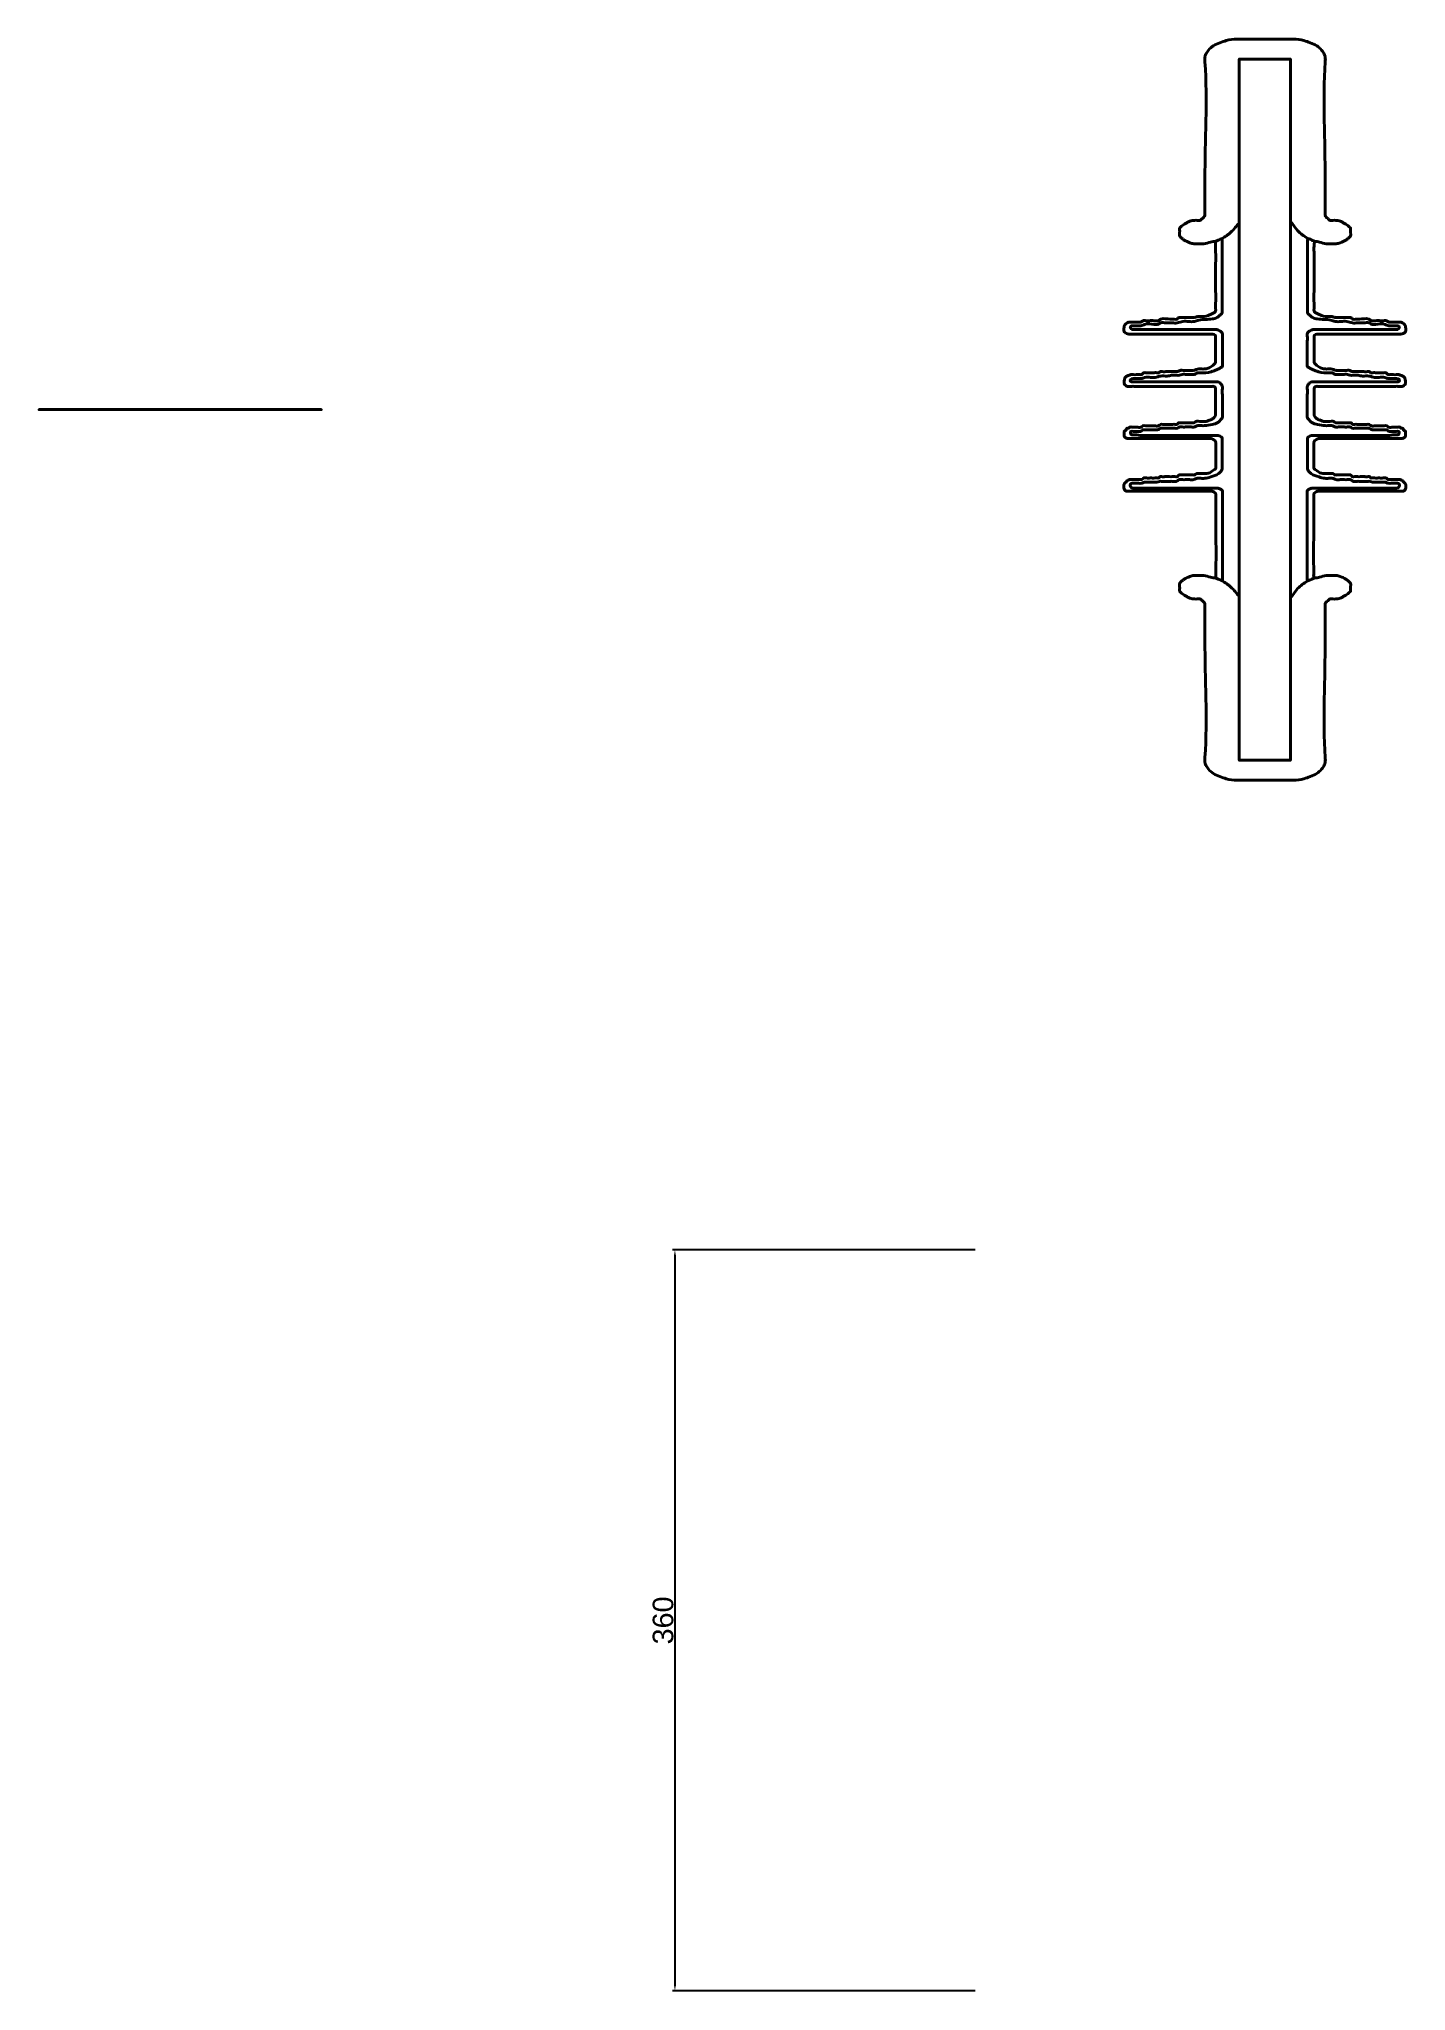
# Model space of a CAD drawing. Header units: millimetres. Extents: x 847 to 1511, y -116 to 833.
import ezdxf

# ---------------------------------------------------------------- set-up
doc = ezdxf.new("R2010")
doc.units = ezdxf.units.MM
doc.styles.get("Standard").update_dxf_attribs({"font": 'arial.ttf'})
doc.dimstyles.new('ISO-25', dxfattribs={"dimtxt": 10, "dimasz": 2.5, "dimexe": 1.25, "dimexo": 0.625, "dimtad": 1, "dimtxsty": 'Standard', "dimcen": 2.5, "dimadec": 0, "dimazin": 0, "dimtfac": 1, "dimtmove": 0, "dimatfit": 3, "dimfxl": 1, "dimarcsym": 0})

msp = doc.modelspace()

# ---------------------------------------------------------------- blocks, each defined once
blk = doc.blocks.new('*D1')
at = {"color": 0, "lineweight": -2, "transparency": 16777216}
for p, q in [((1301.5, 244.37), (1154.4, 244.37)), ((1155.65, 241.87), (1155.65, -113.13)), ((1301.5, -115.63), (1154.4, -115.63))]:
    blk.add_line(p, q, dxfattribs=at)
at = {"color": 0, "lineweight": 40, "transparency": 16777216}
for points in [[(1155.23, 241.87), (1156.07, 241.87), (1155.65, 244.37)], [(1155.23, -113.13), (1156.07, -113.13), (1155.65, -115.63)]]:
    blk.add_solid(points, dxfattribs=at)
at = {"layer": 'Defpoints', "color": 0, "lineweight": 40, "transparency": 16777216}
for p in [(1302.12, 244.37), (1155.65, -115.63), (1302.12, -115.63)]:
    blk.add_point(p, dxfattribs=at)
at = {"color": 0, "lineweight": 40, "transparency": 16777216, "insert": (1149.92, 64.37), "char_height": 10, "attachment_point": 5, "rotation": 90}
blk.add_mtext('360', dxfattribs=at)

# ---------------------------------------------------------------- dimensions: what is measured, and where the dimension line sits
at = {"color": 6, "lineweight": 40}
dim = msp.add_linear_dim(base=(1155.649, -115.63), p1=(1302.121, 244.37), p2=(1302.121, -115.63), angle=90, dimstyle='ISO-25', dxfattribs=at)
dim.commit()
dim.dimension.update_dxf_attribs({"geometry": '*D1', "text_midpoint": (1149.915, 64.37)})

# ---------------------------------------------------------------- linework, layer by layer
at = {"color": 1, "lineweight": 40}
for points in [[(1441.901, 832.577), (1432.54, 832.577), (1428.525, 832.577), (1423.513, 831.893), (1420.421, 830.82), (1417.265, 829.389), (1414.889, 827.211), (1413.587, 825.292), (1413.131, 823.764), (1413.131, 821.617), (1413.131, 764.566), (1413.131, 761.346), (1413.131, 759.008), (1413.131, 757.371), (1413.131, 754.528), (1413.131, 752.38), (1413.131, 750.687), (1413.131, 749.039), (1413.131, 747.538), (1413.131, 746.91), (1411.911, 745.476), (1410.748, 744.549), (1409.36, 744.549), (1408.05, 744.549), (1405.844, 744.152), (1404.338, 743.388), (1403.137, 742.733), (1402.198, 742.079), (1401.434, 741.359), (1400.844, 740.704), (1400.844, 739.832), (1400.844, 738.637), (1400.844, 736.997), (1401.942, 735.811), (1403.087, 734.916), (1405.875, 733.64), (1407.814, 733.147), (1410.247, 733.147), (1412.61, 733.147), (1415.854, 733.957), (1418.347, 734.41)], [(1441.901, 832.577), (1452.165, 832.577), (1456.18, 832.577), (1461.192, 831.893), (1464.284, 830.82), (1467.441, 829.389), (1469.816, 827.211), (1471.118, 825.292), (1471.574, 823.764), (1471.574, 821.617), (1471.574, 764.566), (1471.574, 761.346), (1471.574, 759.008), (1471.574, 757.371), (1471.574, 754.528), (1471.574, 752.38), (1471.574, 750.687), (1471.574, 749.039), (1471.574, 747.538), (1471.574, 746.91), (1472.794, 745.476), (1473.957, 744.549), (1475.345, 744.549), (1476.655, 744.549), (1478.861, 744.152), (1480.367, 743.388), (1481.568, 742.733), (1482.507, 742.079), (1483.271, 741.359), (1483.861, 740.704), (1483.861, 739.832), (1483.861, 738.637), (1483.861, 736.997), (1482.763, 735.811), (1481.619, 734.916), (1478.83, 733.64), (1476.891, 733.147), (1474.458, 733.147), (1472.095, 733.147), (1468.851, 733.957), (1466.358, 734.41)], [(914.96, 652.577, 180), (905.6, 652.577, 180), (901.585, 652.577, 180), (896.573, 652.577, 179.317), (893.481, 652.577, 178.243), (890.324, 652.577, 176.813), (887.949, 652.577, 174.634), (886.647, 652.577, 172.715), (886.191, 652.577, 171.187), (886.191, 652.577, 169.041), (886.191, 652.577, 111.989), (886.191, 652.577, 108.769), (886.191, 652.577, 106.431), (886.191, 652.577, 104.795), (886.191, 652.577, 101.951), (886.191, 652.577, 99.804), (886.191, 652.577, 98.111), (886.191, 652.577, 96.462), (886.191, 652.577, 94.961), (886.191, 652.577, 94.334), (884.971, 652.577, 92.899), (883.808, 652.577, 91.972), (882.42, 652.577, 91.972), (881.11, 652.577, 91.972), (878.904, 652.577, 91.575), (877.398, 652.577, 90.811), (876.197, 652.577, 90.157), (875.258, 652.577, 89.502), (874.494, 652.577, 88.782), (873.904, 652.577, 88.128), (873.904, 652.577, 87.255), (873.904, 652.577, 86.061), (873.904, 652.577, 84.421), (875.002, 652.577, 83.235), (876.146, 652.577, 82.339), (878.935, 652.577, 81.064), (880.874, 652.577, 80.57), (883.307, 652.577, 80.57), (885.67, 652.577, 80.57), (888.914, 652.577, 81.381), (891.407, 652.577, 81.834)], [(914.96, 652.577, -180), (905.6, 652.577, -180), (901.585, 652.577, -180), (896.573, 652.577, -179.317), (893.481, 652.577, -178.243), (890.324, 652.577, -176.813), (887.949, 652.577, -174.634), (886.647, 652.577, -172.715), (886.191, 652.577, -171.187), (886.191, 652.577, -169.041), (886.191, 652.577, -111.989), (886.191, 652.577, -108.769), (886.191, 652.577, -106.431), (886.191, 652.577, -104.795), (886.191, 652.577, -101.951), (886.191, 652.577, -99.804), (886.191, 652.577, -98.111), (886.191, 652.577, -96.462), (886.191, 652.577, -94.961), (886.191, 652.577, -94.334), (884.971, 652.577, -92.899), (883.808, 652.577, -91.972), (882.42, 652.577, -91.972), (881.11, 652.577, -91.972), (878.904, 652.577, -91.575), (877.398, 652.577, -90.811), (876.197, 652.577, -90.157), (875.258, 652.577, -89.502), (874.494, 652.577, -88.782), (873.904, 652.577, -88.128), (873.904, 652.577, -87.255), (873.904, 652.577, -86.061), (873.904, 652.577, -84.421), (875.002, 652.577, -83.235), (876.146, 652.577, -82.339), (878.935, 652.577, -81.064), (880.874, 652.577, -80.57), (883.307, 652.577, -80.57), (885.67, 652.577, -80.57), (888.914, 652.577, -81.381), (891.407, 652.577, -81.834)], [(914.96, 652.577, 180), (925.225, 652.577, 180), (929.24, 652.577, 180), (934.252, 652.577, 179.317), (937.344, 652.577, 178.243), (940.5, 652.577, 176.813), (942.876, 652.577, 174.634), (944.178, 652.577, 172.715), (944.634, 652.577, 171.187), (944.634, 652.577, 169.041), (944.634, 652.577, 111.989), (944.634, 652.577, 108.769), (944.634, 652.577, 106.431), (944.634, 652.577, 104.795), (944.634, 652.577, 101.951), (944.634, 652.577, 99.804), (944.634, 652.577, 98.111), (944.634, 652.577, 96.462), (944.634, 652.577, 94.961), (944.634, 652.577, 94.334), (945.854, 652.577, 92.899), (947.017, 652.577, 91.972), (948.405, 652.577, 91.972), (949.715, 652.577, 91.972), (951.921, 652.577, 91.575), (953.427, 652.577, 90.811), (954.628, 652.577, 90.157), (955.567, 652.577, 89.502), (956.331, 652.577, 88.782), (956.921, 652.577, 88.128), (956.921, 652.577, 87.255), (956.921, 652.577, 86.061), (956.921, 652.577, 84.421), (955.823, 652.577, 83.235), (954.678, 652.577, 82.339), (951.89, 652.577, 81.064), (949.951, 652.577, 80.57), (947.518, 652.577, 80.57), (945.155, 652.577, 80.57), (941.911, 652.577, 81.381), (939.418, 652.577, 81.834)], [(914.96, 652.577, -180), (925.225, 652.577, -180), (929.24, 652.577, -180), (934.252, 652.577, -179.317), (937.344, 652.577, -178.243), (940.5, 652.577, -176.813), (942.876, 652.577, -174.634), (944.178, 652.577, -172.715), (944.634, 652.577, -171.187), (944.634, 652.577, -169.041), (944.634, 652.577, -111.989), (944.634, 652.577, -108.769), (944.634, 652.577, -106.431), (944.634, 652.577, -104.795), (944.634, 652.577, -101.951), (944.634, 652.577, -99.804), (944.634, 652.577, -98.111), (944.634, 652.577, -96.462), (944.634, 652.577, -94.961), (944.634, 652.577, -94.334), (945.854, 652.577, -92.899), (947.017, 652.577, -91.972), (948.405, 652.577, -91.972), (949.715, 652.577, -91.972), (951.921, 652.577, -91.575), (953.427, 652.577, -90.811), (954.628, 652.577, -90.157), (955.567, 652.577, -89.502), (956.331, 652.577, -88.782), (956.921, 652.577, -88.128), (956.921, 652.577, -87.255), (956.921, 652.577, -86.061), (956.921, 652.577, -84.421), (955.823, 652.577, -83.235), (954.678, 652.577, -82.339), (951.89, 652.577, -81.064), (949.951, 652.577, -80.57), (947.518, 652.577, -80.57), (945.155, 652.577, -80.57), (941.911, 652.577, -81.381), (939.418, 652.577, -81.834)], [(1441.901, 472.577), (1432.54, 472.577), (1428.525, 472.577), (1423.513, 473.26), (1420.421, 474.333), (1417.265, 475.764), (1414.889, 477.943), (1413.587, 479.861), (1413.131, 481.39), (1413.131, 483.536), (1413.131, 540.588), (1413.131, 543.807), (1413.131, 546.145), (1413.131, 547.782), (1413.131, 550.625), (1413.131, 552.773), (1413.131, 554.466), (1413.131, 556.115), (1413.131, 557.615), (1413.131, 558.243), (1411.911, 559.678), (1410.748, 560.605), (1409.36, 560.605), (1408.05, 560.605), (1405.844, 561.002), (1404.338, 561.765), (1403.137, 562.42), (1402.198, 563.074), (1401.434, 563.794), (1400.844, 564.449), (1400.844, 565.321), (1400.844, 566.516), (1400.844, 568.156), (1401.942, 569.342), (1403.087, 570.237), (1405.875, 571.513), (1407.814, 572.006), (1410.247, 572.006), (1412.61, 572.006), (1415.854, 571.196), (1418.347, 570.743)], [(1441.901, 472.577), (1452.165, 472.577), (1456.18, 472.577), (1461.192, 473.26), (1464.284, 474.333), (1467.441, 475.764), (1469.816, 477.943), (1471.118, 479.861), (1471.574, 481.39), (1471.574, 483.536), (1471.574, 540.588), (1471.574, 543.807), (1471.574, 546.145), (1471.574, 547.782), (1471.574, 550.625), (1471.574, 552.773), (1471.574, 554.466), (1471.574, 556.115), (1471.574, 557.615), (1471.574, 558.243), (1472.794, 559.678), (1473.957, 560.605), (1475.345, 560.605), (1476.655, 560.605), (1478.861, 561.002), (1480.367, 561.765), (1481.568, 562.42), (1482.507, 563.074), (1483.271, 563.794), (1483.861, 564.449), (1483.861, 565.321), (1483.861, 566.516), (1483.861, 568.156), (1482.763, 569.342), (1481.619, 570.237), (1478.83, 571.513), (1476.891, 572.006), (1474.458, 572.006), (1472.095, 572.006), (1468.851, 571.196), (1466.358, 570.743)]]:
    msp.add_spline(points, degree=3, dxfattribs=at)
at = {"color": 4, "lineweight": 40}
for points in [[(1429.697, 743.318), (1429.697, 754.503), (1429.697, 786.597), (1429.697, 808.037), (1429.697, 812.674), (1429.697, 815.085), (1429.697, 817.496), (1429.697, 819.49), (1429.697, 821.063), (1429.697, 822.109), (1429.917, 822.878), (1430.317, 822.878), (1430.889, 822.878), (1433.254, 822.878), (1437.604, 822.878), (1445.222, 822.878), (1449.109, 822.878), (1450.278, 822.878), (1451.319, 822.878), (1452.379, 822.878), (1453.476, 822.878), (1454.312, 822.878), (1454.591, 822.878), (1454.73, 822.365), (1454.73, 821.832), (1454.73, 780.927), (1454.73, 752.579), (1454.697, 743.94)], [(902.757, 652.577, 90.741), (902.757, 652.577, 101.927), (902.757, 652.577, 134.02), (902.757, 652.577, 155.461), (902.757, 652.577, 160.097), (902.757, 652.577, 162.508), (902.757, 652.577, 164.92), (902.757, 652.577, 166.913), (902.757, 652.577, 168.486), (902.757, 652.577, 169.532), (902.977, 652.577, 170.302), (903.377, 652.577, 170.302), (903.949, 652.577, 170.302), (906.314, 652.577, 170.302), (910.664, 652.577, 170.302), (918.282, 652.577, 170.302), (922.169, 652.577, 170.302), (923.338, 652.577, 170.302), (924.379, 652.577, 170.302), (925.439, 652.577, 170.302), (926.536, 652.577, 170.302), (927.372, 652.577, 170.302), (927.651, 652.577, 170.302), (927.79, 652.577, 169.788), (927.79, 652.577, 169.256), (927.79, 652.577, 128.35), (927.79, 652.577, 100.002), (927.757, 652.577, 91.364)], [(902.757, 652.577, -90.741), (902.757, 652.577, -101.927), (902.757, 652.577, -134.02), (902.757, 652.577, -155.461), (902.757, 652.577, -160.097), (902.757, 652.577, -162.508), (902.757, 652.577, -164.92), (902.757, 652.577, -166.913), (902.757, 652.577, -168.486), (902.757, 652.577, -169.532), (902.977, 652.577, -170.302), (903.377, 652.577, -170.302), (903.949, 652.577, -170.302), (906.314, 652.577, -170.302), (910.664, 652.577, -170.302), (918.282, 652.577, -170.302), (922.169, 652.577, -170.302), (923.338, 652.577, -170.302), (924.379, 652.577, -170.302), (925.439, 652.577, -170.302), (926.536, 652.577, -170.302), (927.372, 652.577, -170.302), (927.651, 652.577, -170.302), (927.79, 652.577, -169.788), (927.79, 652.577, -169.256), (927.79, 652.577, -128.35), (927.79, 652.577, -100.002), (927.757, 652.577, -91.364)], [(1429.697, 561.835), (1429.697, 550.65), (1429.697, 518.556), (1429.697, 497.116), (1429.697, 492.479), (1429.697, 490.068), (1429.697, 487.657), (1429.697, 485.663), (1429.697, 484.091), (1429.697, 483.044), (1429.917, 482.275), (1430.317, 482.275), (1430.889, 482.275), (1433.254, 482.275), (1437.604, 482.275), (1445.222, 482.275), (1449.109, 482.275), (1450.278, 482.275), (1451.319, 482.275), (1452.379, 482.275), (1453.476, 482.275), (1454.312, 482.275), (1454.591, 482.275), (1454.73, 482.788), (1454.73, 483.321), (1454.73, 524.227), (1454.73, 552.575), (1454.697, 561.213)]]:
    msp.add_spline(points, degree=3, dxfattribs=at)
at = {"color": 3, "lineweight": 40}
for points in [[(1421.46, 735.724), (1423.597, 737.073), (1425.752, 738.764), (1427.748, 740.995), (1429.697, 743.318)], [(1463.049, 735.793), (1460.393, 737.572), (1458.181, 739.539), (1455.48, 743.006), (1454.697, 743.94)], [(894.52, 652.577, 83.148), (896.657, 652.577, 84.497), (898.812, 652.577, 86.188), (900.808, 652.577, 88.419), (902.757, 652.577, 90.741)], [(894.52, 652.577, -83.148), (896.657, 652.577, -84.497), (898.812, 652.577, -86.188), (900.808, 652.577, -88.419), (902.757, 652.577, -90.741)], [(936.109, 652.577, 83.216), (933.453, 652.577, 84.995), (931.241, 652.577, 86.963), (928.54, 652.577, 90.43), (927.757, 652.577, 91.364)], [(936.109, 652.577, -83.216), (933.453, 652.577, -84.995), (931.241, 652.577, -86.963), (928.54, 652.577, -90.43), (927.757, 652.577, -91.364)], [(1421.46, 569.429), (1423.597, 568.08), (1425.752, 566.389), (1427.748, 564.158), (1429.697, 561.835)], [(1463.049, 569.36), (1460.393, 567.581), (1458.181, 565.614), (1455.48, 562.147), (1454.697, 561.213)]]:
    msp.add_spline(points, degree=3, dxfattribs=at)
at = {"color": 5, "lineweight": 40}
for points in [[(1429.697, 743.318), (1429.697, 561.835)], [(1454.697, 743.94), (1454.697, 561.213)], [(902.757, 652.577, 90.741), (902.757, 652.577, -90.741)], [(927.757, 652.577, 91.364), (927.757, 652.577, -91.364)]]:
    msp.add_spline(points, degree=3, dxfattribs=at)
at = {"color": 6, "lineweight": 40}
for points in [[(1418.347, 734.41), (1418.347, 731.963), (1418.347, 729.167), (1418.347, 723.6), (1418.347, 710.206), (1418.347, 704.153), (1418.347, 701.683), (1418.347, 700.551), (1416.161, 698.908), (1414.669, 698.33), (1410.885, 697.8), (1409.523, 697.8), (1408.046, 697.34), (1406.627, 697.34), (1403.559, 697.34), (1401.219, 697.34), (1400.528, 697.34), (1399.55, 696.516), (1398.246, 696.516), (1396.29, 696.516), (1391.727, 696.516), (1390.426, 695.805), (1388.351, 695.805), (1386.214, 695.805), (1384.542, 695.805), (1383.024, 695.805), (1381.878, 695.062), (1380.949, 695.062), (1378.688, 695.062), (1377.109, 695.062), (1376.056, 695.062), (1374.6, 694.165), (1373.95, 693.236), (1373.814, 691.973), (1373.814, 690.953), (1374.011, 690.296), (1375.064, 689.616), (1376.58, 689.233), (1377.764, 689.233), (1379.978, 689.233), (1384.384, 689.233), (1387.277, 689.233), (1389.762, 689.233), (1392.363, 689.233), (1394.925, 689.233), (1397.43, 689.233), (1404.104, 689.233), (1410.954, 689.233), (1412.083, 689.233), (1414.666, 689.233), (1415.289, 689.233), (1416.116, 689.233), (1416.905, 689.233), (1418.095, 688.739), (1418.258, 688.025), (1418.258, 685.732), (1418.258, 677), (1418.258, 676.099), (1418.258, 675.584), (1417.696, 674.747), (1414.208, 672.572), (1412.238, 672.326), (1409.556, 672.326), (1408.259, 671.83), (1407.573, 671.614), (1406.597, 671.614), (1404.787, 671.614), (1402.746, 671.614), (1401.026, 671.614), (1399.546, 671.069), (1398.905, 671.069), (1397.416, 671.069), (1394.811, 671.069), (1392.35, 671.069), (1391.399, 671.069), (1390.716, 670.512), (1389.806, 670.512), (1388.069, 670.512), (1386.312, 670.512), (1384.492, 670.512), (1383.458, 670.512), (1382.3, 669.582), (1381.514, 669.582), (1379.963, 669.582), (1378.247, 669.582), (1377.079, 669.582), (1375.889, 669.146), (1374.657, 668.521), (1374.218, 667.874), (1373.937, 666.413), (1373.969, 665.266), (1374.636, 664.243), (1375.576, 663.889), (1377.037, 663.889), (1379.23, 663.889), (1392.051, 663.889), (1394.598, 663.889), (1403.375, 663.889), (1409.193, 663.889), (1411.864, 663.889), (1413.858, 663.889), (1416.496, 663.889), (1417.306, 663.889), (1418.253, 662.999), (1418.253, 662.124), (1418.253, 661.25), (1418.253, 657.49), (1418.253, 654.408), (1418.253, 653.374), (1418.253, 652.018), (1418.253, 651.35), (1418.253, 650.682), (1418.253, 649.8), (1417.577, 648.744), (1416.499, 647.883), (1414.926, 647.28), (1413.655, 646.785), (1412.512, 646.785), (1411.262, 646.785), (1408.719, 646.785), (1407.938, 646.189), (1407.026, 646.189), (1405.919, 646.189), (1403.596, 646.189), (1401.686, 646.189), (1401.013, 646.189), (1400.34, 646.189), (1399.602, 645.43), (1398.711, 645.43), (1397.322, 645.43), (1396.041, 645.43), (1394.478, 645.43), (1392.698, 645.43), (1391.547, 645.43), (1390.479, 644.736), (1388.593, 644.736), (1386.401, 644.736), (1384.341, 644.736), (1382.938, 644.736), (1382.083, 644.123), (1379.891, 644.123), (1378.992, 644.123), (1377.523, 644.123), (1376.668, 644.123), (1376.076, 643.575), (1375.528, 643.575), (1374.892, 643.181), (1374.892, 642.633), (1374.125, 642.239), (1373.844, 641.428), (1373.906, 640.289), (1374.125, 639.348), (1375.375, 638.581), (1377.282, 638.581), (1379.496, 638.581), (1382.412, 638.581), (1385.612, 638.581), (1397.186, 638.581), (1410.2, 638.581), (1412.226, 638.581), (1412.822, 638.581), (1413.661, 638.581), (1414.169, 638.581), (1414.876, 638.581), (1415.737, 638.581), (1417.483, 637.894), (1418.171, 637.362), (1418.386, 636.567), (1418.386, 635.475), (1418.386, 631.977), (1418.386, 629.459), (1418.386, 627.732), (1418.386, 626.797), (1418.386, 626.185), (1418.386, 625.329), (1418.386, 624.622), (1418.386, 624.043), (1417.804, 623.477), (1416.884, 622.785), (1413.982, 621.527), (1412.961, 621.527), (1411.941, 621.527), (1410.512, 621.527), (1409.196, 621.527), (1408.992, 621.527), (1408.244, 620.869), (1407.541, 620.869), (1405.885, 620.869), (1404.388, 620.869), (1402.823, 620.869), (1401.53, 620.869), (1400.532, 620.869), (1399.829, 620.031), (1398.514, 620.031), (1397.198, 620.031), (1395.792, 620.031), (1393.706, 620.031), (1392.05, 620.031), (1391.347, 620.031), (1390.689, 619.374), (1389.988, 619.374), (1388.886, 619.374), (1386.544, 619.374), (1384.731, 619.374), (1383.353, 619.374), (1382.412, 618.62), (1381.609, 618.62), (1380.254, 618.62), (1378.945, 618.62), (1377.775, 618.62), (1376.971, 618.62), (1376.374, 618.62), (1375.823, 618.253), (1375.02, 617.794), (1374.675, 617.266), (1374.01, 616.739), (1373.7, 615.569), (1374.01, 613.779), (1375.043, 612.954), (1376.305, 612.954), (1377.843, 612.954), (1379.726, 612.954), (1392.747, 612.954), (1397.31, 612.954), (1409.161, 612.954), (1412.216, 612.954), (1413.725, 612.954), (1414.6, 612.954), (1415.315, 612.954), (1415.915, 612.954), (1416.607, 612.954), (1417.38, 612.674), (1418.219, 612.052), (1418.482, 610.632), (1418.482, 608.907), (1418.482, 604.877), (1418.482, 591.705), (1418.482, 575.983), (1418.482, 572.474), (1418.482, 571.521), (1418.347, 570.743)], [(1421.46, 735.724), (1421.46, 731.518), (1421.46, 724.256), (1421.46, 719.285), (1421.46, 710.262), (1421.46, 705.2), (1421.46, 702.656), (1421.46, 700.984), (1421.46, 699.712), (1420.449, 698.403), (1418.994, 697.349), (1416.739, 696.622), (1410.207, 696.064), (1408.014, 695.407), (1405.236, 695.407), (1402.458, 695.407), (1399.643, 694.713), (1397.304, 694.713), (1394.27, 694.713), (1391.528, 694.713), (1390.103, 693.982), (1388.531, 693.982), (1383.852, 693.982), (1381.987, 693.299), (1380.629, 693.299), (1378.396, 693.299), (1377.59, 693.299), (1376.922, 692.885), (1376.922, 692.333), (1377.843, 691.481), (1378.603, 691.481), (1380.468, 691.481), (1386.592, 691.481), (1390.483, 691.481), (1395.088, 691.481), (1398.61, 691.481), (1402.524, 691.481), (1404.895, 691.481), (1411.09, 691.481), (1414.206, 691.481), (1415.838, 691.481), (1416.765, 691.481), (1417.771, 691.481), (1418.858, 691.481), (1419.753, 691.118), (1420.634, 690.722), (1421.401, 690.112), (1421.608, 689.345), (1421.608, 688.402), (1421.608, 685.063), (1421.608, 680.007), (1421.608, 677.908), (1421.608, 676.314), (1421.608, 675.623), (1421.608, 674.6), (1421.608, 673.696), (1420.556, 672.815), (1419.079, 672.053), (1417.554, 671.482), (1416.125, 670.982), (1410.76, 670.467), (1409.506, 670.467), (1408.035, 669.696), (1406.613, 669.696), (1404.226, 669.696), (1402.152, 669.696), (1400.802, 669.263), (1399.476, 669.263), (1396.968, 669.263), (1394.726, 668.926), (1391.639, 668.926), (1388.923, 668.228), (1386.67, 668.228), (1383.908, 668.228), (1382.163, 667.672), (1381.194, 667.672), (1378.221, 667.672), (1377.056, 667.278), (1376.823, 666.766), (1377.367, 666.099), (1378.298, 666.099), (1380.595, 666.099), (1383.141, 666.099), (1398.158, 666.099), (1406.829, 666.099), (1414.225, 666.099), (1415.061, 666.099), (1416.276, 666.099), (1417.212, 666.099), (1418.174, 666.099), (1420.351, 665.64), (1420.886, 665.08), (1421.6, 663.653), (1421.6, 662.863), (1421.6, 659.819), (1421.6, 653.582), (1421.6, 651.903), (1421.6, 651.335), (1421.6, 650.66), (1421.6, 649.758), (1421.6, 649.063), (1420.768, 647.572), (1419.402, 646.29), (1416.589, 645.381), (1412.977, 644.808), (1411.706, 644.808), (1409.631, 644.808), (1408.179, 644.186), (1406.467, 644.186), (1404.211, 644.186), (1402.11, 644.186), (1400.891, 644.186), (1399.828, 643.564), (1398.479, 643.564), (1396.638, 643.564), (1395.082, 643.564), (1393.292, 643.564), (1391.736, 643.564), (1390.076, 642.786), (1388.871, 642.786), (1385.964, 642.786), (1384, 642.786), (1382.952, 642.786), (1381.983, 642.001), (1380.569, 642.001), (1379.653, 642.001), (1378.5, 642.001), (1377.191, 642.001), (1376.963, 641.766), (1376.963, 641.192), (1377.242, 640.536), (1377.915, 640.306), (1379.179, 640.306), (1382.594, 640.027), (1383.529, 640.027), (1385.089, 640.027), (1387.814, 640.027), (1390.719, 640.027), (1393.083, 640.027), (1397.87, 640.027), (1399.712, 640.027), (1411.426, 640.027), (1417.359, 640.027), (1418.935, 640.027), (1421.024, 639.332), (1421.507, 638.661), (1421.507, 637.887), (1421.507, 636.516), (1421.507, 634.057), (1421.507, 627.977), (1421.507, 626.097), (1421.507, 625.31), (1421.507, 624.588), (1421.507, 623.866), (1421.213, 622.99), (1420.731, 622.423), (1419.752, 621.513), (1415.923, 619.9), (1413.021, 619.241), (1411.174, 619.241), (1409.415, 619.241), (1407.745, 618.582), (1405.59, 618.582), (1403.743, 618.582), (1402.161, 618.582), (1400.71, 618.582), (1399.39, 617.747), (1397.456, 617.747), (1396.489, 617.747), (1394.158, 617.747), (1391.96, 617.747), (1391.124, 617.747), (1389.814, 617.338), (1388.506, 617.338), (1385.384, 617.338), (1383.535, 617.338), (1382.261, 616.797), (1380.831, 616.797), (1379.645, 616.797), (1378.494, 616.797), (1377.796, 616.797), (1377.011, 616.327), (1376.821, 615.78), (1377.238, 614.798), (1378.2, 614.431), (1379.651, 614.431), (1381.487, 614.431), (1383.621, 614.431), (1386.331, 614.431), (1389.251, 614.431), (1393.378, 614.431), (1398.933, 614.431), (1403.585, 614.431), (1409.184, 614.431), (1410.597, 614.431), (1411.656, 614.431), (1415.602, 614.431), (1417.057, 614.431), (1418.107, 614.431), (1419.188, 614.431), (1420.695, 613.898), (1421.691, 612.96), (1421.691, 612.136), (1421.691, 611.056), (1421.691, 609.151), (1421.691, 603.208), (1421.691, 591.737), (1421.691, 580.57), (1421.691, 571.872), (1421.691, 570.583), (1421.691, 570), (1421.46, 569.429)], [(1463.049, 735.793), (1463.011, 731.518), (1463.011, 724.256), (1463.011, 719.285), (1463.011, 710.262), (1463.011, 705.2), (1463.011, 702.656), (1463.011, 700.984), (1463.011, 699.712), (1464.022, 698.403), (1465.477, 697.349), (1467.732, 696.622), (1474.264, 696.064), (1476.458, 695.407), (1479.236, 695.407), (1482.014, 695.407), (1484.828, 694.713), (1487.167, 694.713), (1490.201, 694.713), (1492.943, 694.713), (1494.368, 693.982), (1495.94, 693.982), (1500.619, 693.982), (1502.484, 693.299), (1503.842, 693.299), (1506.075, 693.299), (1506.881, 693.299), (1507.549, 692.885), (1507.549, 692.333), (1506.628, 691.481), (1505.868, 691.481), (1504.003, 691.481), (1497.879, 691.481), (1493.988, 691.481), (1489.384, 691.481), (1485.861, 691.481), (1481.947, 691.481), (1479.576, 691.481), (1473.381, 691.481), (1470.265, 691.481), (1468.633, 691.481), (1467.706, 691.481), (1466.7, 691.481), (1465.613, 691.481), (1464.718, 691.118), (1463.837, 690.722), (1463.07, 690.112), (1462.863, 689.345), (1462.863, 688.402), (1462.863, 685.063), (1462.863, 680.007), (1462.863, 677.908), (1462.863, 676.314), (1462.863, 675.623), (1462.863, 674.6), (1462.863, 673.696), (1463.915, 672.815), (1465.392, 672.053), (1466.917, 671.482), (1468.346, 670.982), (1473.711, 670.467), (1474.965, 670.467), (1476.436, 669.696), (1477.859, 669.696), (1480.246, 669.696), (1482.319, 669.696), (1483.669, 669.263), (1484.996, 669.263), (1487.503, 669.263), (1489.745, 668.926), (1492.832, 668.926), (1495.548, 668.228), (1497.801, 668.228), (1500.563, 668.228), (1502.308, 667.672), (1503.277, 667.672), (1506.251, 667.672), (1507.415, 667.278), (1507.648, 666.766), (1507.104, 666.099), (1506.173, 666.099), (1503.876, 666.099), (1501.33, 666.099), (1486.313, 666.099), (1477.642, 666.099), (1470.246, 666.099), (1469.411, 666.099), (1468.196, 666.099), (1467.259, 666.099), (1466.297, 666.099), (1464.12, 665.64), (1463.585, 665.08), (1462.871, 663.653), (1462.871, 662.863), (1462.871, 659.819), (1462.871, 653.582), (1462.871, 651.903), (1462.871, 651.335), (1462.871, 650.66), (1462.871, 649.758), (1462.871, 649.063), (1463.703, 647.572), (1465.069, 646.29), (1467.883, 645.381), (1471.494, 644.808), (1472.765, 644.808), (1474.84, 644.808), (1476.292, 644.186), (1478.004, 644.186), (1480.26, 644.186), (1482.361, 644.186), (1483.58, 644.186), (1484.643, 643.564), (1485.992, 643.564), (1487.833, 643.564), (1489.39, 643.564), (1491.179, 643.564), (1492.735, 643.564), (1494.395, 642.786), (1495.6, 642.786), (1498.507, 642.786), (1500.471, 642.786), (1501.519, 642.786), (1502.488, 642.001), (1503.902, 642.001), (1504.819, 642.001), (1505.971, 642.001), (1507.28, 642.001), (1507.508, 641.766), (1507.508, 641.192), (1507.229, 640.536), (1506.556, 640.306), (1505.292, 640.306), (1501.878, 640.027), (1500.942, 640.027), (1499.382, 640.027), (1496.657, 640.027), (1493.752, 640.027), (1491.388, 640.027), (1486.601, 640.027), (1484.759, 640.027), (1473.045, 640.027), (1467.113, 640.027), (1465.536, 640.027), (1463.447, 639.332), (1462.964, 638.661), (1462.964, 637.887), (1462.964, 636.516), (1462.964, 634.057), (1462.964, 627.977), (1462.964, 626.097), (1462.964, 625.31), (1462.964, 624.588), (1462.964, 623.866), (1463.258, 622.99), (1463.74, 622.423), (1464.72, 621.513), (1468.548, 619.9), (1471.45, 619.241), (1473.297, 619.241), (1475.056, 619.241), (1476.727, 618.582), (1478.881, 618.582), (1480.728, 618.582), (1482.311, 618.582), (1483.762, 618.582), (1485.081, 617.747), (1487.015, 617.747), (1487.983, 617.747), (1490.313, 617.747), (1492.511, 617.747), (1493.347, 617.747), (1494.657, 617.338), (1495.965, 617.338), (1499.087, 617.338), (1500.936, 617.338), (1502.21, 616.797), (1503.64, 616.797), (1504.826, 616.797), (1505.978, 616.797), (1506.675, 616.797), (1507.46, 616.327), (1507.65, 615.78), (1507.233, 614.798), (1506.271, 614.431), (1504.82, 614.431), (1502.984, 614.431), (1500.851, 614.431), (1498.14, 614.431), (1495.22, 614.431), (1491.093, 614.431), (1485.538, 614.431), (1480.886, 614.431), (1475.287, 614.431), (1473.874, 614.431), (1472.815, 614.431), (1468.87, 614.431), (1467.415, 614.431), (1466.364, 614.431), (1465.283, 614.431), (1463.776, 613.898), (1462.78, 612.96), (1462.78, 612.136), (1462.78, 611.056), (1462.78, 609.151), (1462.78, 603.208), (1462.78, 591.737), (1462.78, 580.57), (1462.78, 571.872), (1462.78, 570.583), (1462.78, 570), (1463.049, 569.36)], [(1466.358, 734.41), (1466.124, 731.963), (1466.124, 729.167), (1466.124, 723.6), (1466.124, 710.206), (1466.124, 704.153), (1466.124, 701.683), (1466.124, 700.551), (1468.31, 698.908), (1469.802, 698.33), (1473.587, 697.8), (1474.948, 697.8), (1476.425, 697.34), (1477.844, 697.34), (1480.913, 697.34), (1483.252, 697.34), (1483.943, 697.34), (1484.921, 696.516), (1486.225, 696.516), (1488.181, 696.516), (1492.744, 696.516), (1494.045, 695.805), (1496.12, 695.805), (1498.257, 695.805), (1499.93, 695.805), (1501.447, 695.805), (1502.593, 695.062), (1503.522, 695.062), (1505.783, 695.062), (1507.363, 695.062), (1508.416, 695.062), (1509.871, 694.165), (1510.522, 693.236), (1510.657, 691.973), (1510.657, 690.953), (1510.46, 690.296), (1509.407, 689.616), (1507.891, 689.233), (1506.707, 689.233), (1504.494, 689.233), (1500.087, 689.233), (1497.194, 689.233), (1494.71, 689.233), (1492.108, 689.233), (1489.546, 689.233), (1487.042, 689.233), (1480.367, 689.233), (1473.517, 689.233), (1472.388, 689.233), (1469.805, 689.233), (1469.182, 689.233), (1468.356, 689.233), (1467.566, 689.233), (1466.376, 688.739), (1466.213, 688.025), (1466.213, 685.732), (1466.213, 677), (1466.213, 676.099), (1466.213, 675.584), (1466.775, 674.747), (1470.263, 672.572), (1472.233, 672.326), (1474.915, 672.326), (1476.212, 671.83), (1476.899, 671.614), (1477.874, 671.614), (1479.684, 671.614), (1481.725, 671.614), (1483.445, 671.614), (1484.925, 671.069), (1485.566, 671.069), (1487.055, 671.069), (1489.66, 671.069), (1492.121, 671.069), (1493.072, 671.069), (1493.755, 670.512), (1494.665, 670.512), (1496.402, 670.512), (1498.16, 670.512), (1499.979, 670.512), (1501.013, 670.512), (1502.171, 669.582), (1502.957, 669.582), (1504.508, 669.582), (1506.224, 669.582), (1507.392, 669.582), (1508.582, 669.146), (1509.814, 668.521), (1510.253, 667.874), (1510.534, 666.413), (1510.502, 665.266), (1509.835, 664.243), (1508.895, 663.889), (1507.434, 663.889), (1505.241, 663.889), (1492.42, 663.889), (1489.873, 663.889), (1481.097, 663.889), (1475.278, 663.889), (1472.607, 663.889), (1470.613, 663.889), (1467.975, 663.889), (1467.165, 663.889), (1466.218, 662.999), (1466.218, 662.124), (1466.218, 661.25), (1466.218, 657.49), (1466.218, 654.408), (1466.218, 653.374), (1466.218, 652.018), (1466.218, 651.35), (1466.218, 650.682), (1466.218, 649.8), (1466.894, 648.744), (1467.972, 647.883), (1469.545, 647.28), (1470.817, 646.785), (1471.959, 646.785), (1473.209, 646.785), (1475.752, 646.785), (1476.533, 646.189), (1477.445, 646.189), (1478.552, 646.189), (1480.875, 646.189), (1482.785, 646.189), (1483.458, 646.189), (1484.131, 646.189), (1484.87, 645.43), (1485.76, 645.43), (1487.149, 645.43), (1488.43, 645.43), (1489.993, 645.43), (1491.773, 645.43), (1492.924, 645.43), (1493.993, 644.736), (1495.878, 644.736), (1498.07, 644.736), (1500.131, 644.736), (1501.534, 644.736), (1502.388, 644.123), (1504.581, 644.123), (1505.479, 644.123), (1506.948, 644.123), (1507.803, 644.123), (1508.395, 643.575), (1508.943, 643.575), (1509.579, 643.181), (1509.579, 642.633), (1510.346, 642.239), (1510.627, 641.428), (1510.565, 640.289), (1510.346, 639.348), (1509.096, 638.581), (1507.189, 638.581), (1504.975, 638.581), (1502.06, 638.581), (1498.859, 638.581), (1487.285, 638.581), (1474.271, 638.581), (1472.245, 638.581), (1471.649, 638.581), (1470.81, 638.581), (1470.302, 638.581), (1469.595, 638.581), (1468.734, 638.581), (1466.988, 637.894), (1466.3, 637.362), (1466.085, 636.567), (1466.085, 635.475), (1466.085, 631.977), (1466.085, 629.459), (1466.085, 627.732), (1466.085, 626.797), (1466.085, 626.185), (1466.085, 625.329), (1466.085, 624.622), (1466.085, 624.043), (1466.668, 623.477), (1467.587, 622.785), (1470.489, 621.527), (1471.51, 621.527), (1472.531, 621.527), (1473.959, 621.527), (1475.275, 621.527), (1475.479, 621.527), (1476.227, 620.869), (1476.931, 620.869), (1478.586, 620.869), (1480.083, 620.869), (1481.648, 620.869), (1482.941, 620.869), (1483.939, 620.869), (1484.642, 620.031), (1485.957, 620.031), (1487.273, 620.031), (1488.679, 620.031), (1490.765, 620.031), (1492.421, 620.031), (1493.124, 620.031), (1493.782, 619.374), (1494.483, 619.374), (1495.585, 619.374), (1497.927, 619.374), (1499.74, 619.374), (1501.118, 619.374), (1502.059, 618.62), (1502.863, 618.62), (1504.217, 618.62), (1505.526, 618.62), (1506.697, 618.62), (1507.5, 618.62), (1508.097, 618.62), (1508.648, 618.253), (1509.451, 617.794), (1509.796, 617.266), (1510.462, 616.739), (1510.771, 615.569), (1510.462, 613.779), (1509.428, 612.954), (1508.166, 612.954), (1506.628, 612.954), (1504.745, 612.954), (1491.724, 612.954), (1487.161, 612.954), (1475.31, 612.954), (1472.255, 612.954), (1470.746, 612.954), (1469.871, 612.954), (1469.156, 612.954), (1468.556, 612.954), (1467.864, 612.954), (1467.091, 612.674), (1466.252, 612.052), (1465.989, 610.632), (1465.989, 608.907), (1465.989, 604.877), (1465.989, 591.705), (1465.989, 575.983), (1465.989, 572.474), (1465.989, 571.521), (1466.358, 570.743)], [(891.407, 652.577, 81.834), (891.407, 652.577, 79.386), (891.407, 652.577, 76.59), (891.407, 652.577, 71.024), (891.407, 652.577, 57.63), (891.407, 652.577, 51.576), (891.407, 652.577, 49.107), (891.407, 652.577, 47.974), (889.221, 652.577, 46.331), (887.729, 652.577, 45.753), (883.945, 652.577, 45.223), (882.583, 652.577, 45.223), (881.106, 652.577, 44.763), (879.687, 652.577, 44.763), (876.618, 652.577, 44.763), (874.279, 652.577, 44.763), (873.588, 652.577, 44.763), (872.61, 652.577, 43.939), (871.306, 652.577, 43.939), (869.35, 652.577, 43.939), (864.787, 652.577, 43.939), (863.486, 652.577, 43.228), (861.411, 652.577, 43.228), (859.274, 652.577, 43.228), (857.601, 652.577, 43.228), (856.084, 652.577, 43.228), (854.938, 652.577, 42.486), (854.009, 652.577, 42.486), (851.748, 652.577, 42.486), (850.168, 652.577, 42.486), (849.115, 652.577, 42.486), (847.66, 652.577, 41.588), (847.009, 652.577, 40.66), (846.874, 652.577, 39.396), (846.874, 652.577, 38.377), (847.071, 652.577, 37.72), (848.124, 652.577, 37.039), (849.64, 652.577, 36.657), (850.824, 652.577, 36.657), (853.037, 652.577, 36.657), (857.444, 652.577, 36.657), (860.337, 652.577, 36.657), (862.821, 652.577, 36.657), (865.423, 652.577, 36.657), (867.985, 652.577, 36.657), (870.489, 652.577, 36.657), (877.164, 652.577, 36.657), (884.014, 652.577, 36.657), (885.143, 652.577, 36.657), (887.726, 652.577, 36.657), (888.349, 652.577, 36.657), (889.176, 652.577, 36.657), (889.965, 652.577, 36.657), (891.155, 652.577, 36.162), (891.318, 652.577, 35.449), (891.318, 652.577, 33.155), (891.318, 652.577, 24.423), (891.318, 652.577, 23.522), (891.318, 652.577, 23.007), (890.756, 652.577, 22.171), (887.268, 652.577, 19.996), (885.298, 652.577, 19.749), (882.616, 652.577, 19.749), (881.319, 652.577, 19.254), (880.632, 652.577, 19.038), (879.657, 652.577, 19.038), (877.847, 652.577, 19.038), (875.806, 652.577, 19.038), (874.086, 652.577, 19.038), (872.606, 652.577, 18.493), (871.965, 652.577, 18.493), (870.476, 652.577, 18.493), (867.871, 652.577, 18.493), (865.41, 652.577, 18.493), (864.459, 652.577, 18.493), (863.776, 652.577, 17.935), (862.866, 652.577, 17.935), (861.129, 652.577, 17.935), (859.372, 652.577, 17.935), (857.552, 652.577, 17.935), (856.518, 652.577, 17.935), (855.36, 652.577, 17.005), (854.574, 652.577, 17.005), (853.023, 652.577, 17.005), (851.307, 652.577, 17.005), (850.139, 652.577, 17.005), (848.949, 652.577, 16.57), (847.717, 652.577, 15.944), (847.278, 652.577, 15.297), (846.997, 652.577, 13.837), (847.029, 652.577, 12.689), (847.696, 652.577, 11.667), (848.636, 652.577, 11.312), (850.097, 652.577, 11.312), (852.29, 652.577, 11.312), (865.111, 652.577, 11.312), (867.658, 652.577, 11.312), (876.435, 652.577, 11.312), (882.253, 652.577, 11.312), (884.924, 652.577, 11.312), (886.918, 652.577, 11.312), (889.556, 652.577, 11.312), (890.366, 652.577, 11.312), (891.313, 652.577, 10.422), (891.313, 652.577, 9.548), (891.313, 652.577, 8.673), (891.313, 652.577, 4.914), (891.313, 652.577, 1.831), (891.313, 652.577, 0.798), (891.313, 652.577, -0.559), (891.313, 652.577, -1.227), (891.313, 652.577, -1.894), (891.313, 652.577, -2.777), (890.637, 652.577, -3.832), (889.559, 652.577, -4.694), (887.986, 652.577, -5.297), (886.715, 652.577, -5.792), (885.572, 652.577, -5.792), (884.322, 652.577, -5.792), (881.779, 652.577, -5.792), (880.998, 652.577, -6.388), (880.086, 652.577, -6.388), (878.979, 652.577, -6.388), (876.656, 652.577, -6.388), (874.746, 652.577, -6.388), (874.073, 652.577, -6.388), (873.4, 652.577, -6.388), (872.661, 652.577, -7.147), (871.771, 652.577, -7.147), (870.382, 652.577, -7.147), (869.101, 652.577, -7.147), (867.538, 652.577, -7.147), (865.758, 652.577, -7.147), (864.607, 652.577, -7.147), (863.538, 652.577, -7.841), (861.653, 652.577, -7.841), (859.461, 652.577, -7.841), (857.401, 652.577, -7.841), (855.998, 652.577, -7.841), (855.143, 652.577, -8.454), (852.95, 652.577, -8.454), (852.052, 652.577, -8.454), (850.583, 652.577, -8.454), (849.728, 652.577, -8.454), (849.136, 652.577, -9.002), (848.588, 652.577, -9.002), (847.952, 652.577, -9.396), (847.952, 652.577, -9.943), (847.185, 652.577, -10.338), (846.904, 652.577, -11.148), (846.966, 652.577, -12.287), (847.185, 652.577, -13.229), (848.435, 652.577, -13.996), (850.342, 652.577, -13.996), (852.556, 652.577, -13.996), (855.471, 652.577, -13.996), (858.672, 652.577, -13.996), (870.246, 652.577, -13.996), (883.26, 652.577, -13.996), (885.286, 652.577, -13.996), (885.882, 652.577, -13.996), (886.721, 652.577, -13.996), (887.229, 652.577, -13.996), (887.936, 652.577, -13.996), (888.797, 652.577, -13.996), (890.543, 652.577, -14.682), (891.231, 652.577, -15.215), (891.446, 652.577, -16.009), (891.446, 652.577, -17.101), (891.446, 652.577, -20.599), (891.446, 652.577, -23.117), (891.446, 652.577, -24.844), (891.446, 652.577, -25.78), (891.446, 652.577, -26.391), (891.446, 652.577, -27.248), (891.446, 652.577, -27.954), (891.446, 652.577, -28.534), (890.864, 652.577, -29.099), (889.944, 652.577, -29.792), (887.042, 652.577, -31.05), (886.021, 652.577, -31.05), (885, 652.577, -31.05), (883.572, 652.577, -31.05), (882.256, 652.577, -31.05), (882.052, 652.577, -31.05), (881.304, 652.577, -31.707), (880.601, 652.577, -31.707), (878.945, 652.577, -31.707), (877.448, 652.577, -31.707), (875.883, 652.577, -31.707), (874.59, 652.577, -31.707), (873.592, 652.577, -31.707), (872.889, 652.577, -32.546), (871.574, 652.577, -32.546), (870.258, 652.577, -32.546), (868.852, 652.577, -32.546), (866.766, 652.577, -32.546), (865.11, 652.577, -32.546), (864.407, 652.577, -32.546), (863.749, 652.577, -33.203), (863.048, 652.577, -33.203), (861.946, 652.577, -33.203), (859.604, 652.577, -33.203), (857.791, 652.577, -33.203), (856.413, 652.577, -33.203), (855.472, 652.577, -33.957), (854.668, 652.577, -33.957), (853.314, 652.577, -33.957), (852.005, 652.577, -33.957), (850.835, 652.577, -33.957), (850.031, 652.577, -33.957), (849.434, 652.577, -33.957), (848.883, 652.577, -34.324), (848.08, 652.577, -34.783), (847.735, 652.577, -35.31), (847.07, 652.577, -35.838), (846.76, 652.577, -37.008), (847.07, 652.577, -38.797), (848.103, 652.577, -39.623), (849.365, 652.577, -39.623), (850.903, 652.577, -39.623), (852.786, 652.577, -39.623), (865.807, 652.577, -39.623), (870.37, 652.577, -39.623), (882.221, 652.577, -39.623), (885.276, 652.577, -39.623), (886.785, 652.577, -39.623), (887.66, 652.577, -39.623), (888.375, 652.577, -39.623), (888.975, 652.577, -39.623), (889.667, 652.577, -39.623), (890.44, 652.577, -39.903), (891.279, 652.577, -40.524), (891.542, 652.577, -41.944), (891.542, 652.577, -43.669), (891.542, 652.577, -47.7), (891.542, 652.577, -60.871), (891.542, 652.577, -76.593), (891.542, 652.577, -80.103), (891.542, 652.577, -81.055), (891.407, 652.577, -81.834)], [(894.52, 652.577, 83.148), (894.52, 652.577, 78.942), (894.52, 652.577, 71.68), (894.52, 652.577, 66.708), (894.52, 652.577, 57.686), (894.52, 652.577, 52.624), (894.52, 652.577, 50.079), (894.52, 652.577, 48.407), (894.52, 652.577, 47.135), (893.509, 652.577, 45.827), (892.054, 652.577, 44.773), (889.799, 652.577, 44.046), (883.267, 652.577, 43.487), (881.074, 652.577, 42.83), (878.296, 652.577, 42.83), (875.518, 652.577, 42.83), (872.703, 652.577, 42.136), (870.364, 652.577, 42.136), (867.33, 652.577, 42.136), (864.588, 652.577, 42.136), (863.163, 652.577, 41.406), (861.591, 652.577, 41.406), (856.912, 652.577, 41.406), (855.047, 652.577, 40.722), (853.689, 652.577, 40.722), (851.456, 652.577, 40.722), (850.65, 652.577, 40.722), (849.982, 652.577, 40.308), (849.982, 652.577, 39.756), (850.903, 652.577, 38.905), (851.663, 652.577, 38.905), (853.528, 652.577, 38.905), (859.652, 652.577, 38.905), (863.543, 652.577, 38.905), (868.148, 652.577, 38.905), (871.67, 652.577, 38.905), (875.584, 652.577, 38.905), (877.955, 652.577, 38.905), (884.15, 652.577, 38.905), (887.266, 652.577, 38.905), (888.898, 652.577, 38.905), (889.825, 652.577, 38.905), (890.831, 652.577, 38.905), (891.918, 652.577, 38.905), (892.813, 652.577, 38.541), (893.694, 652.577, 38.145), (894.461, 652.577, 37.535), (894.668, 652.577, 36.769), (894.668, 652.577, 35.826), (894.668, 652.577, 32.487), (894.668, 652.577, 27.43), (894.668, 652.577, 25.332), (894.668, 652.577, 23.737), (894.668, 652.577, 23.047), (894.668, 652.577, 22.023), (894.668, 652.577, 21.119), (893.616, 652.577, 20.238), (892.139, 652.577, 19.477), (890.614, 652.577, 18.905), (889.185, 652.577, 18.406), (883.82, 652.577, 17.891), (882.566, 652.577, 17.891), (881.095, 652.577, 17.12), (879.673, 652.577, 17.12), (877.285, 652.577, 17.12), (875.212, 652.577, 17.12), (873.862, 652.577, 16.686), (872.536, 652.577, 16.686), (870.028, 652.577, 16.686), (867.786, 652.577, 16.349), (864.699, 652.577, 16.349), (861.983, 652.577, 15.652), (859.73, 652.577, 15.652), (856.968, 652.577, 15.652), (855.223, 652.577, 15.095), (854.254, 652.577, 15.095), (851.28, 652.577, 15.095), (850.116, 652.577, 14.701), (849.883, 652.577, 14.189), (850.427, 652.577, 13.522), (851.358, 652.577, 13.522), (853.655, 652.577, 13.522), (856.201, 652.577, 13.522), (871.218, 652.577, 13.522), (879.889, 652.577, 13.522), (887.285, 652.577, 13.522), (888.12, 652.577, 13.522), (889.335, 652.577, 13.522), (890.272, 652.577, 13.522), (891.234, 652.577, 13.522), (893.411, 652.577, 13.064), (893.946, 652.577, 12.503), (894.66, 652.577, 11.076), (894.66, 652.577, 10.286), (894.66, 652.577, 7.242), (894.66, 652.577, 1.005), (894.66, 652.577, -0.673), (894.66, 652.577, -1.241), (894.66, 652.577, -1.917), (894.66, 652.577, -2.818), (894.66, 652.577, -3.513), (893.828, 652.577, -5.005), (892.462, 652.577, -6.286), (889.649, 652.577, -7.196), (886.037, 652.577, -7.768), (884.766, 652.577, -7.768), (882.691, 652.577, -7.768), (881.239, 652.577, -8.39), (879.527, 652.577, -8.39), (877.271, 652.577, -8.39), (875.17, 652.577, -8.39), (873.951, 652.577, -8.39), (872.888, 652.577, -9.012), (871.539, 652.577, -9.012), (869.698, 652.577, -9.012), (868.141, 652.577, -9.012), (866.352, 652.577, -9.012), (864.796, 652.577, -9.012), (863.136, 652.577, -9.79), (861.931, 652.577, -9.79), (859.024, 652.577, -9.79), (857.06, 652.577, -9.79), (856.012, 652.577, -9.79), (855.043, 652.577, -10.575), (853.629, 652.577, -10.575), (852.713, 652.577, -10.575), (851.56, 652.577, -10.575), (850.251, 652.577, -10.575), (850.023, 652.577, -10.811), (850.023, 652.577, -11.385), (850.302, 652.577, -12.041), (850.975, 652.577, -12.27), (852.239, 652.577, -12.27), (855.654, 652.577, -12.549), (856.589, 652.577, -12.549), (858.149, 652.577, -12.549), (860.874, 652.577, -12.549), (863.779, 652.577, -12.549), (866.143, 652.577, -12.549), (870.93, 652.577, -12.549), (872.772, 652.577, -12.549), (884.486, 652.577, -12.549), (890.418, 652.577, -12.549), (891.995, 652.577, -12.549), (894.084, 652.577, -13.245), (894.567, 652.577, -13.915), (894.567, 652.577, -14.689), (894.567, 652.577, -16.061), (894.567, 652.577, -18.52), (894.567, 652.577, -24.599), (894.567, 652.577, -26.479), (894.567, 652.577, -27.266), (894.567, 652.577, -27.989), (894.567, 652.577, -28.711), (894.273, 652.577, -29.587), (893.791, 652.577, -30.153), (892.811, 652.577, -31.064), (888.983, 652.577, -32.677), (886.081, 652.577, -33.336), (884.234, 652.577, -33.336), (882.475, 652.577, -33.336), (880.805, 652.577, -33.995), (878.65, 652.577, -33.995), (876.803, 652.577, -33.995), (875.22, 652.577, -33.995), (873.769, 652.577, -33.995), (872.45, 652.577, -34.83), (870.516, 652.577, -34.83), (869.548, 652.577, -34.83), (867.218, 652.577, -34.83), (865.02, 652.577, -34.83), (864.184, 652.577, -34.83), (862.874, 652.577, -35.239), (861.566, 652.577, -35.239), (858.444, 652.577, -35.239), (856.595, 652.577, -35.239), (855.321, 652.577, -35.779), (853.891, 652.577, -35.779), (852.705, 652.577, -35.779), (851.553, 652.577, -35.779), (850.856, 652.577, -35.779), (850.071, 652.577, -36.25), (849.881, 652.577, -36.797), (850.298, 652.577, -37.779), (851.26, 652.577, -38.146), (852.711, 652.577, -38.146), (854.547, 652.577, -38.146), (856.68, 652.577, -38.146), (859.391, 652.577, -38.146), (862.311, 652.577, -38.146), (866.438, 652.577, -38.146), (871.993, 652.577, -38.146), (876.645, 652.577, -38.146), (882.244, 652.577, -38.146), (883.657, 652.577, -38.146), (884.716, 652.577, -38.146), (888.662, 652.577, -38.146), (890.116, 652.577, -38.146), (891.167, 652.577, -38.146), (892.248, 652.577, -38.146), (893.755, 652.577, -38.679), (894.751, 652.577, -39.617), (894.751, 652.577, -40.441), (894.751, 652.577, -41.521), (894.751, 652.577, -43.425), (894.751, 652.577, -49.369), (894.751, 652.577, -60.84), (894.751, 652.577, -72.007), (894.751, 652.577, -80.705), (894.751, 652.577, -81.994), (894.751, 652.577, -82.576), (894.52, 652.577, -83.148)], [(936.109, 652.577, 83.216), (936.071, 652.577, 78.942), (936.071, 652.577, 71.68), (936.071, 652.577, 66.708), (936.071, 652.577, 57.686), (936.071, 652.577, 52.624), (936.071, 652.577, 50.079), (936.071, 652.577, 48.407), (936.071, 652.577, 47.135), (937.082, 652.577, 45.827), (938.537, 652.577, 44.773), (940.792, 652.577, 44.046), (947.324, 652.577, 43.487), (949.517, 652.577, 42.83), (952.295, 652.577, 42.83), (955.073, 652.577, 42.83), (957.888, 652.577, 42.136), (960.227, 652.577, 42.136), (963.261, 652.577, 42.136), (966.003, 652.577, 42.136), (967.428, 652.577, 41.406), (969, 652.577, 41.406), (973.679, 652.577, 41.406), (975.544, 652.577, 40.722), (976.902, 652.577, 40.722), (979.135, 652.577, 40.722), (979.941, 652.577, 40.722), (980.609, 652.577, 40.308), (980.609, 652.577, 39.756), (979.688, 652.577, 38.905), (978.928, 652.577, 38.905), (977.063, 652.577, 38.905), (970.939, 652.577, 38.905), (967.048, 652.577, 38.905), (962.443, 652.577, 38.905), (958.921, 652.577, 38.905), (955.007, 652.577, 38.905), (952.636, 652.577, 38.905), (946.441, 652.577, 38.905), (943.325, 652.577, 38.905), (941.693, 652.577, 38.905), (940.766, 652.577, 38.905), (939.76, 652.577, 38.905), (938.673, 652.577, 38.905), (937.778, 652.577, 38.541), (936.897, 652.577, 38.145), (936.13, 652.577, 37.535), (935.923, 652.577, 36.769), (935.923, 652.577, 35.826), (935.923, 652.577, 32.487), (935.923, 652.577, 27.43), (935.923, 652.577, 25.332), (935.923, 652.577, 23.737), (935.923, 652.577, 23.047), (935.923, 652.577, 22.023), (935.923, 652.577, 21.119), (936.975, 652.577, 20.238), (938.452, 652.577, 19.477), (939.977, 652.577, 18.905), (941.406, 652.577, 18.406), (946.771, 652.577, 17.891), (948.025, 652.577, 17.891), (949.496, 652.577, 17.12), (950.918, 652.577, 17.12), (953.306, 652.577, 17.12), (955.379, 652.577, 17.12), (956.729, 652.577, 16.686), (958.055, 652.577, 16.686), (960.563, 652.577, 16.686), (962.805, 652.577, 16.349), (965.892, 652.577, 16.349), (968.608, 652.577, 15.652), (970.861, 652.577, 15.652), (973.623, 652.577, 15.652), (975.368, 652.577, 15.095), (976.337, 652.577, 15.095), (979.311, 652.577, 15.095), (980.475, 652.577, 14.701), (980.708, 652.577, 14.189), (980.164, 652.577, 13.522), (979.233, 652.577, 13.522), (976.936, 652.577, 13.522), (974.39, 652.577, 13.522), (959.373, 652.577, 13.522), (950.702, 652.577, 13.522), (943.306, 652.577, 13.522), (942.471, 652.577, 13.522), (941.256, 652.577, 13.522), (940.319, 652.577, 13.522), (939.357, 652.577, 13.522), (937.18, 652.577, 13.064), (936.645, 652.577, 12.503), (935.931, 652.577, 11.076), (935.931, 652.577, 10.286), (935.931, 652.577, 7.242), (935.931, 652.577, 1.005), (935.931, 652.577, -0.673), (935.931, 652.577, -1.241), (935.931, 652.577, -1.917), (935.931, 652.577, -2.818), (935.931, 652.577, -3.513), (936.763, 652.577, -5.005), (938.129, 652.577, -6.286), (940.942, 652.577, -7.196), (944.554, 652.577, -7.768), (945.825, 652.577, -7.768), (947.9, 652.577, -7.768), (949.352, 652.577, -8.39), (951.064, 652.577, -8.39), (953.32, 652.577, -8.39), (955.421, 652.577, -8.39), (956.64, 652.577, -8.39), (957.703, 652.577, -9.012), (959.052, 652.577, -9.012), (960.893, 652.577, -9.012), (962.449, 652.577, -9.012), (964.239, 652.577, -9.012), (965.795, 652.577, -9.012), (967.455, 652.577, -9.79), (968.66, 652.577, -9.79), (971.567, 652.577, -9.79), (973.531, 652.577, -9.79), (974.579, 652.577, -9.79), (975.548, 652.577, -10.575), (976.962, 652.577, -10.575), (977.878, 652.577, -10.575), (979.031, 652.577, -10.575), (980.34, 652.577, -10.575), (980.568, 652.577, -10.811), (980.568, 652.577, -11.385), (980.289, 652.577, -12.041), (979.616, 652.577, -12.27), (978.352, 652.577, -12.27), (974.937, 652.577, -12.549), (974.002, 652.577, -12.549), (972.442, 652.577, -12.549), (969.717, 652.577, -12.549), (966.812, 652.577, -12.549), (964.448, 652.577, -12.549), (959.661, 652.577, -12.549), (957.819, 652.577, -12.549), (946.105, 652.577, -12.549), (940.173, 652.577, -12.549), (938.596, 652.577, -12.549), (936.507, 652.577, -13.245), (936.024, 652.577, -13.915), (936.024, 652.577, -14.689), (936.024, 652.577, -16.061), (936.024, 652.577, -18.52), (936.024, 652.577, -24.599), (936.024, 652.577, -26.479), (936.024, 652.577, -27.266), (936.024, 652.577, -27.989), (936.024, 652.577, -28.711), (936.318, 652.577, -29.587), (936.8, 652.577, -30.153), (937.78, 652.577, -31.064), (941.608, 652.577, -32.677), (944.51, 652.577, -33.336), (946.357, 652.577, -33.336), (948.116, 652.577, -33.336), (949.786, 652.577, -33.995), (951.941, 652.577, -33.995), (953.788, 652.577, -33.995), (955.371, 652.577, -33.995), (956.822, 652.577, -33.995), (958.141, 652.577, -34.83), (960.075, 652.577, -34.83), (961.043, 652.577, -34.83), (963.373, 652.577, -34.83), (965.571, 652.577, -34.83), (966.407, 652.577, -34.83), (967.717, 652.577, -35.239), (969.025, 652.577, -35.239), (972.147, 652.577, -35.239), (973.996, 652.577, -35.239), (975.27, 652.577, -35.779), (976.7, 652.577, -35.779), (977.886, 652.577, -35.779), (979.038, 652.577, -35.779), (979.735, 652.577, -35.779), (980.52, 652.577, -36.25), (980.71, 652.577, -36.797), (980.293, 652.577, -37.779), (979.331, 652.577, -38.146), (977.88, 652.577, -38.146), (976.044, 652.577, -38.146), (973.911, 652.577, -38.146), (971.2, 652.577, -38.146), (968.28, 652.577, -38.146), (964.153, 652.577, -38.146), (958.598, 652.577, -38.146), (953.946, 652.577, -38.146), (948.347, 652.577, -38.146), (946.934, 652.577, -38.146), (945.875, 652.577, -38.146), (941.929, 652.577, -38.146), (940.474, 652.577, -38.146), (939.424, 652.577, -38.146), (938.343, 652.577, -38.146), (936.836, 652.577, -38.679), (935.84, 652.577, -39.617), (935.84, 652.577, -40.441), (935.84, 652.577, -41.521), (935.84, 652.577, -43.425), (935.84, 652.577, -49.369), (935.84, 652.577, -60.84), (935.84, 652.577, -72.007), (935.84, 652.577, -80.705), (935.84, 652.577, -81.994), (935.84, 652.577, -82.576), (936.109, 652.577, -83.216)], [(939.418, 652.577, 81.834), (939.184, 652.577, 79.386), (939.184, 652.577, 76.59), (939.184, 652.577, 71.024), (939.184, 652.577, 57.63), (939.184, 652.577, 51.576), (939.184, 652.577, 49.107), (939.184, 652.577, 47.974), (941.37, 652.577, 46.331), (942.862, 652.577, 45.753), (946.646, 652.577, 45.223), (948.008, 652.577, 45.223), (949.485, 652.577, 44.763), (950.904, 652.577, 44.763), (953.972, 652.577, 44.763), (956.312, 652.577, 44.763), (957.003, 652.577, 44.763), (957.981, 652.577, 43.939), (959.285, 652.577, 43.939), (961.241, 652.577, 43.939), (965.804, 652.577, 43.939), (967.105, 652.577, 43.228), (969.18, 652.577, 43.228), (971.317, 652.577, 43.228), (972.99, 652.577, 43.228), (974.507, 652.577, 43.228), (975.653, 652.577, 42.486), (976.582, 652.577, 42.486), (978.843, 652.577, 42.486), (980.423, 652.577, 42.486), (981.476, 652.577, 42.486), (982.931, 652.577, 41.588), (983.582, 652.577, 40.66), (983.717, 652.577, 39.396), (983.717, 652.577, 38.377), (983.52, 652.577, 37.72), (982.467, 652.577, 37.039), (980.951, 652.577, 36.657), (979.767, 652.577, 36.657), (977.554, 652.577, 36.657), (973.147, 652.577, 36.657), (970.254, 652.577, 36.657), (967.77, 652.577, 36.657), (965.168, 652.577, 36.657), (962.606, 652.577, 36.657), (960.102, 652.577, 36.657), (953.427, 652.577, 36.657), (946.577, 652.577, 36.657), (945.448, 652.577, 36.657), (942.865, 652.577, 36.657), (942.242, 652.577, 36.657), (941.415, 652.577, 36.657), (940.626, 652.577, 36.657), (939.436, 652.577, 36.162), (939.273, 652.577, 35.449), (939.273, 652.577, 33.155), (939.273, 652.577, 24.423), (939.273, 652.577, 23.522), (939.273, 652.577, 23.007), (939.835, 652.577, 22.171), (943.323, 652.577, 19.996), (945.293, 652.577, 19.749), (947.975, 652.577, 19.749), (949.272, 652.577, 19.254), (949.959, 652.577, 19.038), (950.934, 652.577, 19.038), (952.744, 652.577, 19.038), (954.785, 652.577, 19.038), (956.505, 652.577, 19.038), (957.985, 652.577, 18.493), (958.626, 652.577, 18.493), (960.115, 652.577, 18.493), (962.72, 652.577, 18.493), (965.181, 652.577, 18.493), (966.132, 652.577, 18.493), (966.815, 652.577, 17.935), (967.725, 652.577, 17.935), (969.462, 652.577, 17.935), (971.219, 652.577, 17.935), (973.039, 652.577, 17.935), (974.073, 652.577, 17.935), (975.231, 652.577, 17.005), (976.017, 652.577, 17.005), (977.568, 652.577, 17.005), (979.284, 652.577, 17.005), (980.452, 652.577, 17.005), (981.642, 652.577, 16.57), (982.874, 652.577, 15.944), (983.313, 652.577, 15.297), (983.594, 652.577, 13.837), (983.562, 652.577, 12.689), (982.895, 652.577, 11.667), (981.955, 652.577, 11.312), (980.494, 652.577, 11.312), (978.301, 652.577, 11.312), (965.48, 652.577, 11.312), (962.933, 652.577, 11.312), (954.156, 652.577, 11.312), (948.338, 652.577, 11.312), (945.667, 652.577, 11.312), (943.673, 652.577, 11.312), (941.035, 652.577, 11.312), (940.225, 652.577, 11.312), (939.278, 652.577, 10.422), (939.278, 652.577, 9.548), (939.278, 652.577, 8.673), (939.278, 652.577, 4.914), (939.278, 652.577, 1.831), (939.278, 652.577, 0.798), (939.278, 652.577, -0.559), (939.278, 652.577, -1.227), (939.278, 652.577, -1.894), (939.278, 652.577, -2.777), (939.954, 652.577, -3.832), (941.032, 652.577, -4.694), (942.605, 652.577, -5.297), (943.876, 652.577, -5.792), (945.019, 652.577, -5.792), (946.269, 652.577, -5.792), (948.812, 652.577, -5.792), (949.593, 652.577, -6.388), (950.505, 652.577, -6.388), (951.612, 652.577, -6.388), (953.935, 652.577, -6.388), (955.845, 652.577, -6.388), (956.518, 652.577, -6.388), (957.191, 652.577, -6.388), (957.929, 652.577, -7.147), (958.82, 652.577, -7.147), (960.209, 652.577, -7.147), (961.49, 652.577, -7.147), (963.053, 652.577, -7.147), (964.833, 652.577, -7.147), (965.984, 652.577, -7.147), (967.053, 652.577, -7.841), (968.938, 652.577, -7.841), (971.13, 652.577, -7.841), (973.19, 652.577, -7.841), (974.593, 652.577, -7.841), (975.448, 652.577, -8.454), (977.641, 652.577, -8.454), (978.539, 652.577, -8.454), (980.008, 652.577, -8.454), (980.863, 652.577, -8.454), (981.455, 652.577, -9.002), (982.003, 652.577, -9.002), (982.639, 652.577, -9.396), (982.639, 652.577, -9.943), (983.406, 652.577, -10.338), (983.687, 652.577, -11.148), (983.625, 652.577, -12.287), (983.406, 652.577, -13.229), (982.156, 652.577, -13.996), (980.249, 652.577, -13.996), (978.035, 652.577, -13.996), (975.12, 652.577, -13.996), (971.919, 652.577, -13.996), (960.345, 652.577, -13.996), (947.331, 652.577, -13.996), (945.305, 652.577, -13.996), (944.709, 652.577, -13.996), (943.87, 652.577, -13.996), (943.362, 652.577, -13.996), (942.655, 652.577, -13.996), (941.794, 652.577, -13.996), (940.048, 652.577, -14.682), (939.36, 652.577, -15.215), (939.145, 652.577, -16.009), (939.145, 652.577, -17.101), (939.145, 652.577, -20.599), (939.145, 652.577, -23.117), (939.145, 652.577, -24.844), (939.145, 652.577, -25.78), (939.145, 652.577, -26.391), (939.145, 652.577, -27.248), (939.145, 652.577, -27.954), (939.145, 652.577, -28.534), (939.727, 652.577, -29.099), (940.647, 652.577, -29.792), (943.549, 652.577, -31.05), (944.57, 652.577, -31.05), (945.591, 652.577, -31.05), (947.019, 652.577, -31.05), (948.335, 652.577, -31.05), (948.539, 652.577, -31.05), (949.287, 652.577, -31.707), (949.99, 652.577, -31.707), (951.646, 652.577, -31.707), (953.143, 652.577, -31.707), (954.708, 652.577, -31.707), (956.001, 652.577, -31.707), (956.999, 652.577, -31.707), (957.702, 652.577, -32.546), (959.017, 652.577, -32.546), (960.333, 652.577, -32.546), (961.739, 652.577, -32.546), (963.825, 652.577, -32.546), (965.481, 652.577, -32.546), (966.184, 652.577, -32.546), (966.842, 652.577, -33.203), (967.543, 652.577, -33.203), (968.645, 652.577, -33.203), (970.987, 652.577, -33.203), (972.8, 652.577, -33.203), (974.178, 652.577, -33.203), (975.119, 652.577, -33.957), (975.923, 652.577, -33.957), (977.277, 652.577, -33.957), (978.586, 652.577, -33.957), (979.756, 652.577, -33.957), (980.56, 652.577, -33.957), (981.157, 652.577, -33.957), (981.708, 652.577, -34.324), (982.511, 652.577, -34.783), (982.856, 652.577, -35.31), (983.521, 652.577, -35.838), (983.831, 652.577, -37.008), (983.521, 652.577, -38.797), (982.488, 652.577, -39.623), (981.226, 652.577, -39.623), (979.688, 652.577, -39.623), (977.805, 652.577, -39.623), (964.784, 652.577, -39.623), (960.221, 652.577, -39.623), (948.37, 652.577, -39.623), (945.315, 652.577, -39.623), (943.806, 652.577, -39.623), (942.931, 652.577, -39.623), (942.216, 652.577, -39.623), (941.616, 652.577, -39.623), (940.924, 652.577, -39.623), (940.151, 652.577, -39.903), (939.312, 652.577, -40.524), (939.049, 652.577, -41.944), (939.049, 652.577, -43.669), (939.049, 652.577, -47.7), (939.049, 652.577, -60.871), (939.049, 652.577, -76.593), (939.049, 652.577, -80.103), (939.049, 652.577, -81.055), (939.418, 652.577, -81.834)]]:
    msp.add_spline(points, degree=3, dxfattribs=at)
at = {"color": 2, "lineweight": 40}
for points in [[(1418.347, 734.41), (1419.573, 734.927), (1421.46, 735.724)], [(1466.358, 734.41), (1464.563, 735.171), (1463.049, 735.793)], [(891.407, 652.577, 81.834), (892.633, 652.577, 82.35), (894.52, 652.577, 83.148)], [(891.407, 652.577, -81.834), (892.633, 652.577, -82.35), (894.52, 652.577, -83.148)], [(939.418, 652.577, 81.834), (937.623, 652.577, 82.594), (936.109, 652.577, 83.216)], [(939.418, 652.577, -81.834), (937.623, 652.577, -82.594), (936.109, 652.577, -83.216)], [(1418.347, 570.743), (1419.573, 570.226), (1421.46, 569.429)], [(1466.358, 570.743), (1464.563, 569.982), (1463.049, 569.36)]]:
    msp.add_spline(points, degree=3, dxfattribs=at)

msp.set_redraw_order([(e.dxf.handle, doc.entitydb.next_handle()) for e in msp.query("TEXT MTEXT ATTDEF DIMENSION ARC_DIMENSION")])  # texts and dimensions are drawn at this point

doc.saveas('drawing.dxf')
